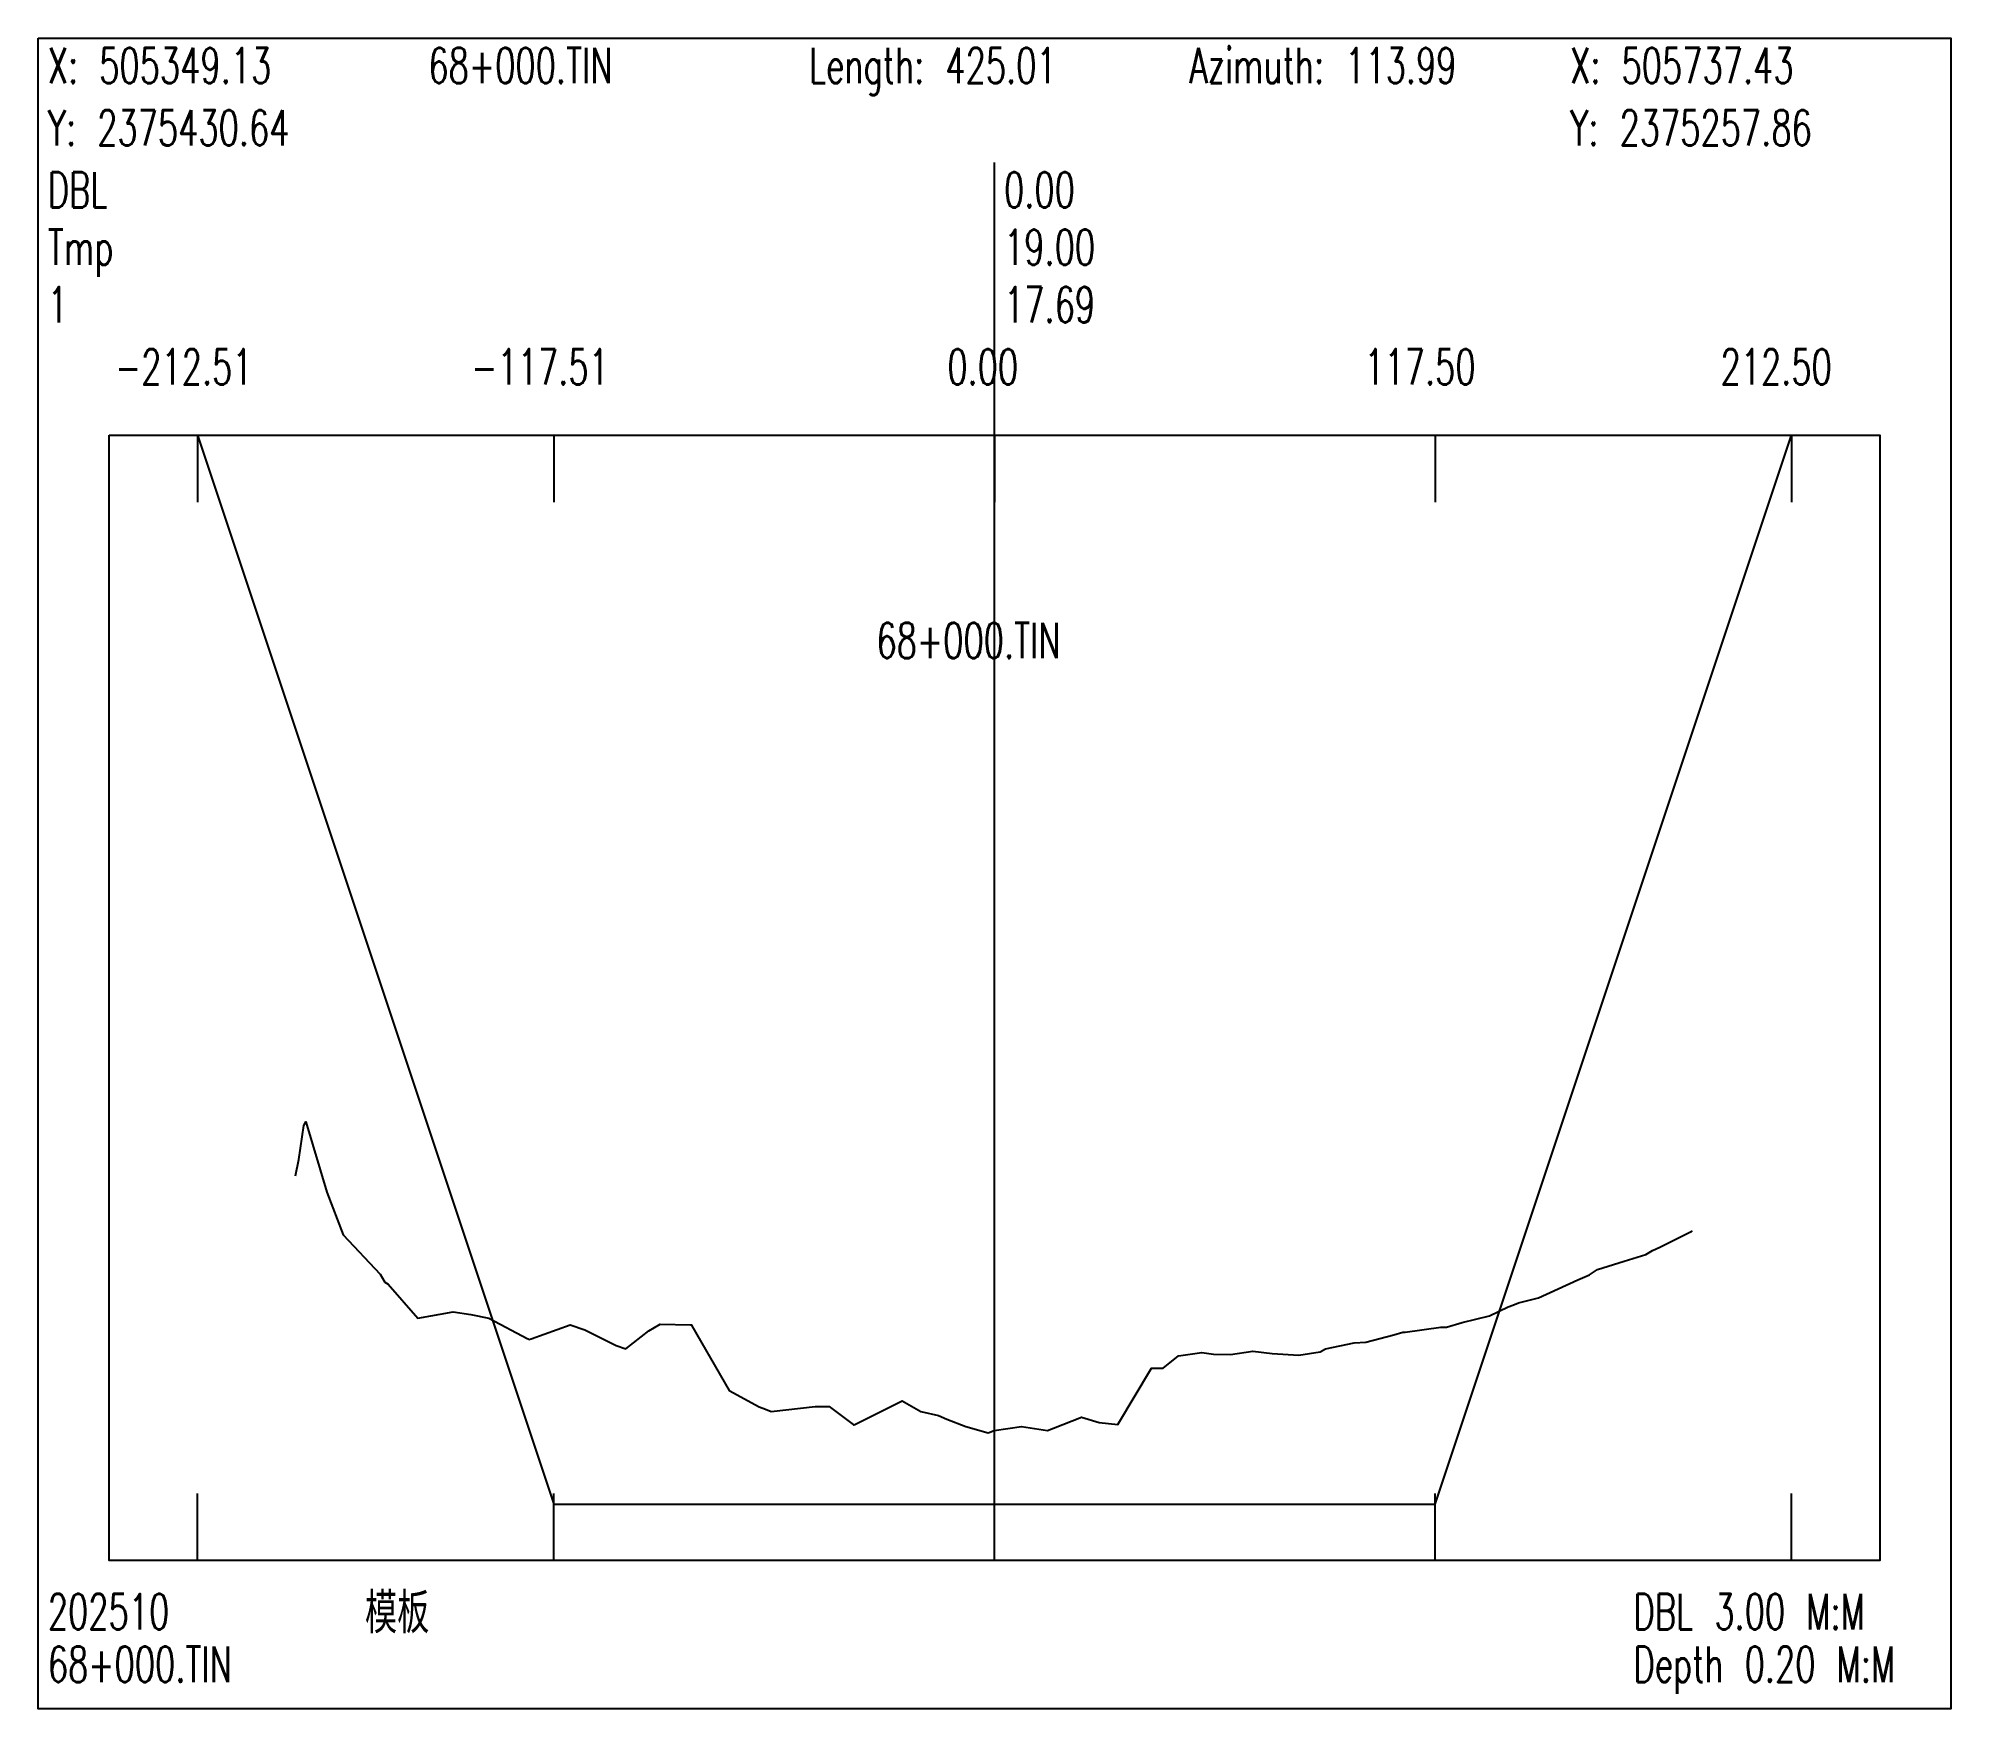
# Model space of a CAD drawing. Extents: x 1 to 171, y -4306 to 0.
# Drawn here: x 1 to 171, y -1633.2 to -1484.8 of the extents above; entities that cross this region are included whole.
import ezdxf

# ---------------------------------------------------------------- set-up
doc = ezdxf.new("R2010")
doc.units = 0
doc.header["$MEASUREMENT"] = 0
doc.layers.add('LABELS', color=7, linetype='Continuous')
doc.layers.add('XSECTION', color=7, linetype='Continuous')
doc.styles.get("Standard").update_dxf_attribs({"font": 'txt.shx'})

msp = doc.modelspace()

# ---------------------------------------------------------------- texts
at = {"layer": 'LABELS', "color": 0, "width": 0.666667}
for s, height, p in [('X: 505349.13', 3.1482, (1.85, -1488.77)), ('68+000.TIN', 3.148, (35.68, -1488.77)), ('Length: 425.01', 3.1482, (69.51, -1488.77)), ('Azimuth: 113.99', 3.1482, (103.34, -1488.77)), ('X: 505737.43', 3.1482, (137.17, -1488.77)), ('Y: 2375430.64', 3.1482, (1.85, -1494.3)), ('Y: 2375257.86', 3.1482, (137.17, -1494.3)), ('DBL', 3.148, (1.85, -1499.82)), ('0.00', 3.148, (86.85, -1499.82)), ('0.00', 3.148, (86.85, -1499.82)), ('Tmp', 3.148, (1.85, -1504.92)), ('19.00', 3.148, (86.85, -1504.92)), ('19.00', 3.148, (86.85, -1504.92)), ('-212.51', 3.148, (7.82, -1515.55)), ('-117.51', 3.148, (39.49, -1515.55)), ('0.00', 3.148, (81.81, -1515.55)), ('117.50', 3.148, (118.87, -1515.55)), ('212.50', 3.148, (150.54, -1515.55)), ('68+000.TIN', 3.148, (75.51, -1539.87)), ('模板', 3.148, (30.04, -1626.18)), ('DBL 3.00 M:M', 3.1482, (142.81, -1626.18)), ('68+000.TIN', 3.148, (1.85, -1630.86)), ('Depth 0.20 M:M', 3.1482, (142.81, -1630.86))]:
    msp.add_text(s, height=height, dxfattribs=at).set_placement(p)
at = {"layer": 'LABELS', "color": 1, "width": 0.666667}
for s, height, p in [('1', 3.15, (1.85, -1510.02)), ('17.69', 3.148, (86.85, -1510.02)), ('17.69', 3.148, (86.85, -1510.02)), ('202510', 3.148, (1.85, -1626.18))]:
    msp.add_text(s, height=height, dxfattribs=at).set_placement(p)

# ---------------------------------------------------------------- linework, layer by layer
at = {"layer": 'XSECTION', "color": 0, "linetype": 'Continuous'}
for points in [[(1, -1484.77), (171, -1484.77), (171, -1633.24), (1, -1633.24), (1, -1484.77)], [(86, -1620.06), (86, -1495.82)], [(86, -1620.06), (86, -1495.82)], [(7.3, -1520.06), (164.71, -1520.06), (164.71, -1620.06), (7.3, -1620.06), (7.3, -1520.06)], [(15.17, -1520.06), (15.17, -1526)], [(15.17, -1520.06), (46.83, -1615.06)], [(15.17, -1520.06), (46.83, -1615.06)], [(46.83, -1520.06), (46.83, -1526)], [(86, -1520.06), (86, -1526)], [(125.17, -1520.06), (125.17, -1526)], [(125.17, -1615.06), (156.84, -1520.06)], [(125.17, -1615.06), (156.84, -1520.06)], [(156.84, -1520.06), (156.84, -1526)], [(15.17, -1620.06), (15.17, -1614.12)], [(46.83, -1620.06), (46.83, -1614.12)], [(86, -1620.06), (86, -1614.12)], [(125.17, -1620.06), (125.17, -1614.12)], [(156.84, -1620.06), (156.84, -1614.12)], [(46.83, -1615.06), (86, -1615.06)], [(46.83, -1615.06), (46.83, -1615.06)], [(46.83, -1615.06), (86, -1615.06)], [(86, -1615.06), (125.17, -1615.06)], [(86, -1615.06), (125.17, -1615.06)], [(125.17, -1615.06), (125.17, -1615.06)]]:
    msp.add_lwpolyline(points, dxfattribs=at)
at = {"layer": 'XSECTION', "color": 1, "linetype": 'Continuous'}
msp.add_lwpolyline([(23.87, -1585.86), (24.17, -1584.41), (24.6, -1581.41), (24.79, -1581.06), (26.65, -1587.31), (28.11, -1591.11), (31.38, -1594.61), (31.82, -1595.31), (32.11, -1595.51), (34.75, -1598.51), (37.88, -1597.96), (39.45, -1598.21), (41.04, -1598.51), (44.52, -1600.36), (44.62, -1600.41), (44.83, -1600.36), (48.29, -1599.11), (49.59, -1599.56), (52.37, -1600.96), (53.24, -1601.26), (55.27, -1599.66), (56.27, -1599.06), (58.99, -1599.11), (59.06, -1599.11), (59.11, -1599.21), (62.41, -1604.96), (65.08, -1606.41), (65.65, -1606.61), (66.14, -1606.81), (70.06, -1606.36), (71.31, -1606.36), (73.43, -1607.96), (73.48, -1608.01), (73.51, -1608.01), (73.59, -1607.96), (77.79, -1605.86), (79.46, -1606.81), (81.02, -1607.16), (81.76, -1607.51), (83.45, -1608.16), (85.44, -1608.71), (85.96, -1608.51), (88.41, -1608.16), (90.7, -1608.51), (91.26, -1608.31), (93.73, -1607.31), (95.32, -1607.81), (96.96, -1607.96), (99.96, -1602.96), (100.98, -1602.96), (102.35, -1601.86), (104.42, -1601.56), (105.48, -1601.71), (106.98, -1601.76), (108.96, -1601.46), (110.69, -1601.66), (113.05, -1601.81), (114.94, -1601.51), (115.43, -1601.26), (117.97, -1600.71), (119, -1600.66), (121.49, -1600.01), (122.31, -1599.76), (122.51, -1599.76), (125.69, -1599.31), (126.19, -1599.31), (127.57, -1598.91), (129.99, -1598.31), (131.67, -1597.51), (132.09, -1597.36), (132.57, -1597.16), (134.37, -1596.71), (137.84, -1595.11), (138.9, -1594.66), (139.6, -1594.21), (141.98, -1593.46), (143.89, -1592.86), (144.49, -1592.51), (145.14, -1592.21), (147.86, -1590.86), (147.97, -1590.81), (148.05, -1590.76)], dxfattribs=at)

msp.set_redraw_order([(e.dxf.handle, doc.entitydb.next_handle()) for e in msp.query("TEXT MTEXT ATTDEF DIMENSION ARC_DIMENSION")])  # texts and dimensions are drawn at this point

doc.saveas('drawing.dxf')
